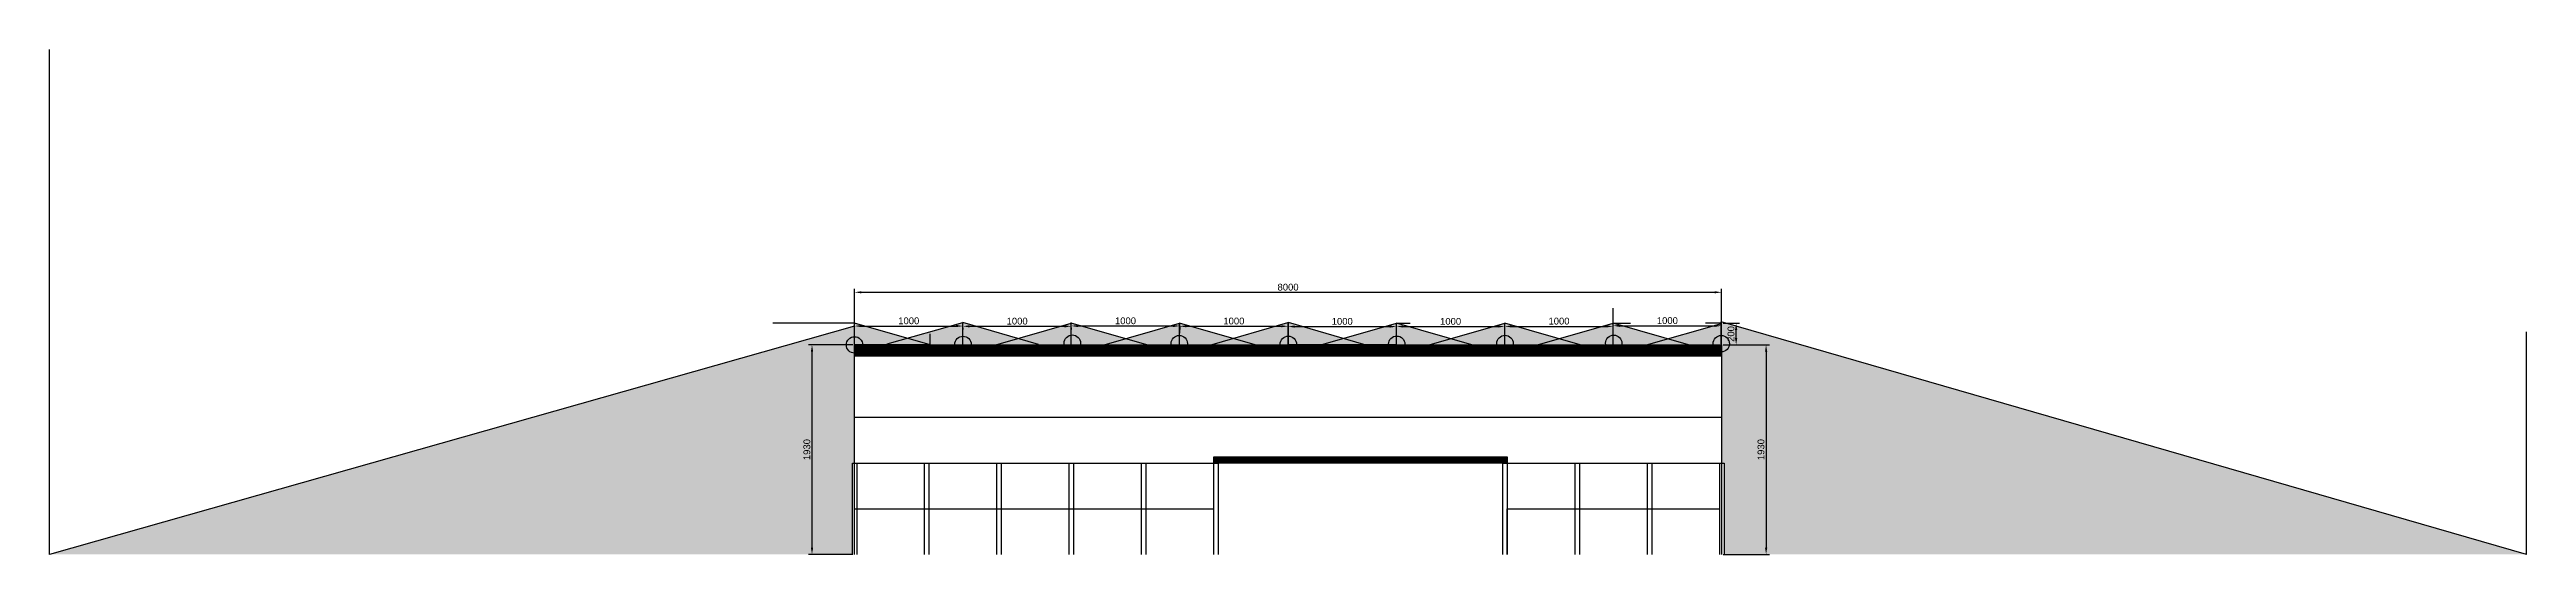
# Model space of a CAD drawing. Header units: centimetres. Extents: x -24676 to 17947, y -19887 to 13985.
# Drawn here: x -4910 to 17947, y -19108 to -14458 of the extents above; entities that cross this region are included whole.
import ezdxf

# ---------------------------------------------------------------- set-up
doc = ezdxf.new("R2010")
doc.units = ezdxf.units.CM
doc.styles.get("Standard").update_dxf_attribs({"font": 'arial.ttf'})
doc.dimstyles.new('ISO-25', dxfattribs={"dimscale": 25, "dimtxt": 2.5, "dimasz": 2.5, "dimexe": 1.25, "dimexo": 0.625, "dimtad": 1, "dimtxsty": 'Standard', "dimcen": 2.5, "dimadec": 0, "dimazin": 0, "dimtfac": 1, "dimtmove": 0, "dimatfit": 2, "dimfxl": 1, "dimarcsym": 0})

msp = doc.modelspace()

# ---------------------------------------------------------------- blocks, each defined once
blk = doc.blocks.new('*D29')
at = {"color": 0, "lineweight": -2, "transparency": 16777216}
for p, q in [((10534, -17178), (10962, -17178)), ((10930, -17241), (10930, -19046)), ((10534, -19108), (10962, -19108))]:
    blk.add_line(p, q, dxfattribs=at)
at = {"color": 0, "transparency": 16777216}
for points in [[(10920, -17241), (10941, -17241), (10930, -17178)], [(10920, -19046), (10941, -19046), (10930, -19108)]]:
    blk.add_solid(points, dxfattribs=at)
at = {"layer": 'Defpoints', "color": 0, "transparency": 16777216}
for p in [(10519, -17178), (10519, -19108), (10930, -19108)]:
    blk.add_point(p, dxfattribs=at)
at = {"color": 0, "transparency": 16777216, "insert": (10883, -18143), "char_height": 62.5, "attachment_point": 5, "rotation": 90}
blk.add_mtext('1930', dxfattribs=at)
blk = doc.blocks.new('*D30')
at = {"color": 0, "lineweight": -2, "transparency": 16777216}
for p, q in [((2519, -17163), (2519, -16663)), ((10519, -17163), (10519, -16663)), ((2581, -16694), (10456, -16694))]:
    blk.add_line(p, q, dxfattribs=at)
at = {"color": 0, "transparency": 16777216}
for points in [[(2581, -16684), (2581, -16704), (2519, -16694)], [(10456, -16684), (10456, -16704), (10519, -16694)]]:
    blk.add_solid(points, dxfattribs=at)
at = {"layer": 'Defpoints', "color": 0, "transparency": 16777216}
for p in [(10519, -16694), (2519, -17178), (10519, -17178)]:
    blk.add_point(p, dxfattribs=at)
at = {"color": 0, "transparency": 16777216, "insert": (6519, -16647), "char_height": 62.5, "attachment_point": 5}
blk.add_mtext('8000', dxfattribs=at)
blk = doc.blocks.new('*D31')
at = {"color": 0, "lineweight": -2, "transparency": 16777216}
for p, q in [((2503, -17178), (2095, -17178)), ((2126, -17241), (2126, -19046)), ((2503, -19108), (2095, -19108))]:
    blk.add_line(p, q, dxfattribs=at)
at = {"color": 0, "transparency": 16777216}
for points in [[(2116, -17241), (2137, -17241), (2126, -17178)], [(2116, -19046), (2137, -19046), (2126, -19108)]]:
    blk.add_solid(points, dxfattribs=at)
at = {"layer": 'Defpoints', "color": 0, "transparency": 16777216}
for p in [(2519, -17178), (2126, -19108), (2519, -19108)]:
    blk.add_point(p, dxfattribs=at)
at = {"color": 0, "transparency": 16777216, "insert": (2079, -18143), "char_height": 62.5, "attachment_point": 5, "rotation": 90}
blk.add_mtext('1930', dxfattribs=at)
blk = doc.blocks.new('*D32')
at = {"color": 0, "lineweight": -2, "transparency": 16777216}
for p, q in [((2519, -17163), (2519, -16973)), ((2581, -17005), (3456, -17005)), ((3519, -17163), (3519, -16973))]:
    blk.add_line(p, q, dxfattribs=at)
at = {"color": 0, "transparency": 16777216}
for points in [[(2581, -16994), (2581, -17015), (2519, -17005)], [(3456, -16994), (3456, -17015), (3519, -17005)]]:
    blk.add_solid(points, dxfattribs=at)
at = {"layer": 'Defpoints', "color": 0, "transparency": 16777216}
for p in [(3519, -17005), (2519, -17178), (3519, -17178)]:
    blk.add_point(p, dxfattribs=at)
at = {"color": 0, "transparency": 16777216, "insert": (3019, -16957), "char_height": 62.5, "attachment_point": 5}
blk.add_mtext('1000', dxfattribs=at)
blk = doc.blocks.new('*D27')
at = {"color": 0, "lineweight": -2, "transparency": 16777216}
for p, q in [((3519, -17020), (3519, -17038)), ((3581, -17007), (4456, -17007)), ((4519, -17020), (4519, -17038))]:
    blk.add_line(p, q, dxfattribs=at)
at = {"color": 0, "transparency": 16777216}
for points in [[(3581, -16997), (3581, -17018), (3519, -17007)], [(4456, -16997), (4456, -17018), (4519, -17007)]]:
    blk.add_solid(points, dxfattribs=at)
at = {"layer": 'Defpoints', "color": 0, "transparency": 16777216}
for p in [(3519, -17005), (4519, -17005), (4519, -17007)]:
    blk.add_point(p, dxfattribs=at)
at = {"color": 0, "transparency": 16777216, "insert": (4019, -16960), "char_height": 62.5, "attachment_point": 5}
blk.add_mtext('1000', dxfattribs=at)
blk = doc.blocks.new('*D33')
at = {"color": 0, "lineweight": -2, "transparency": 16777216}
for p, q in [((4519, -16992), (4519, -16973)), ((4581, -17004), (5456, -17004)), ((5519, -17009), (5519, -17036))]:
    blk.add_line(p, q, dxfattribs=at)
at = {"color": 0, "transparency": 16777216}
for points in [[(4581, -16994), (4581, -17015), (4519, -17004)], [(5456, -16994), (5456, -17015), (5519, -17004)]]:
    blk.add_solid(points, dxfattribs=at)
at = {"layer": 'Defpoints', "color": 0, "transparency": 16777216}
for p in [(4519, -17007), (5519, -16994), (5519, -17004)]:
    blk.add_point(p, dxfattribs=at)
at = {"color": 0, "transparency": 16777216, "insert": (5019, -16957), "char_height": 62.5, "attachment_point": 5}
blk.add_mtext('1000', dxfattribs=at)
blk = doc.blocks.new('*D34')
at = {"color": 0, "lineweight": -2, "transparency": 16777216}
for p, q in [((5519, -17070), (5519, -16976)), ((5581, -17007), (6456, -17007)), ((6519, -17070), (6519, -16976))]:
    blk.add_line(p, q, dxfattribs=at)
at = {"color": 0, "transparency": 16777216}
for points in [[(5581, -16997), (5581, -17017), (5519, -17007)], [(6456, -16997), (6456, -17017), (6519, -17007)]]:
    blk.add_solid(points, dxfattribs=at)
at = {"layer": 'Defpoints', "color": 0, "transparency": 16777216}
for p in [(5519, -17086), (6519, -17007), (6519, -17086)]:
    blk.add_point(p, dxfattribs=at)
at = {"color": 0, "transparency": 16777216, "insert": (6019, -16959), "char_height": 62.5, "attachment_point": 5}
blk.add_mtext('1000', dxfattribs=at)
blk = doc.blocks.new('*D35')
at = {"color": 0, "lineweight": -2, "transparency": 16777216}
for p, q in [((6519, -17059), (6519, -16978)), ((6581, -17010), (7456, -17010)), ((7519, -17059), (7519, -16978))]:
    blk.add_line(p, q, dxfattribs=at)
at = {"color": 0, "transparency": 16777216}
for points in [[(6581, -16999), (6581, -17020), (6519, -17010)], [(7456, -16999), (7456, -17020), (7519, -17010)]]:
    blk.add_solid(points, dxfattribs=at)
at = {"layer": 'Defpoints', "color": 0, "transparency": 16777216}
for p in [(6519, -17074), (7519, -17010), (7519, -17074)]:
    blk.add_point(p, dxfattribs=at)
at = {"color": 0, "transparency": 16777216, "insert": (7019, -16962), "char_height": 62.5, "attachment_point": 5}
blk.add_mtext('1000', dxfattribs=at)
blk = doc.blocks.new('*D36')
at = {"color": 0, "lineweight": -2, "transparency": 16777216}
for p, q in [((7519, -17078), (7519, -16978)), ((7581, -17009), (8456, -17009)), ((8519, -17078), (8519, -16978))]:
    blk.add_line(p, q, dxfattribs=at)
at = {"color": 0, "transparency": 16777216}
for points in [[(7581, -16999), (7581, -17019), (7519, -17009)], [(8456, -16999), (8456, -17019), (8519, -17009)]]:
    blk.add_solid(points, dxfattribs=at)
at = {"layer": 'Defpoints', "color": 0, "transparency": 16777216}
for p in [(7519, -17094), (8519, -17009), (8519, -17094)]:
    blk.add_point(p, dxfattribs=at)
at = {"color": 0, "transparency": 16777216, "insert": (8019, -16962), "char_height": 62.5, "attachment_point": 5}
blk.add_mtext('1000', dxfattribs=at)
blk = doc.blocks.new('*D28')
at = {"color": 0, "lineweight": -2, "transparency": 16777216}
for p, q in [((8519, -16993), (8519, -16977)), ((8581, -17008), (9456, -17008)), ((9519, -16993), (9519, -16977))]:
    blk.add_line(p, q, dxfattribs=at)
at = {"color": 0, "transparency": 16777216}
for points in [[(8581, -16998), (8581, -17018), (8519, -17008)], [(9456, -16998), (9456, -17018), (9519, -17008)]]:
    blk.add_solid(points, dxfattribs=at)
at = {"layer": 'Defpoints', "color": 0, "transparency": 16777216}
for p in [(8519, -17009), (9519, -17008), (9519, -17009)]:
    blk.add_point(p, dxfattribs=at)
at = {"color": 0, "transparency": 16777216, "insert": (9019, -16960), "char_height": 62.5, "attachment_point": 5}
blk.add_mtext('1000', dxfattribs=at)
blk = doc.blocks.new('*D37')
at = {"color": 0, "lineweight": -2, "transparency": 16777216}
for p, q in [((9519, -16994), (9519, -16971)), ((9581, -17002), (10456, -17002)), ((10519, -16994), (10519, -16971))]:
    blk.add_line(p, q, dxfattribs=at)
at = {"color": 0, "transparency": 16777216}
for points in [[(9581, -16992), (9581, -17013), (9519, -17002)], [(10456, -16992), (10456, -17013), (10519, -17002)]]:
    blk.add_solid(points, dxfattribs=at)
at = {"layer": 'Defpoints', "color": 0, "transparency": 16777216}
for p in [(9519, -17010), (10519, -17002), (10519, -17010)]:
    blk.add_point(p, dxfattribs=at)
at = {"color": 0, "transparency": 16777216, "insert": (10019, -16955), "char_height": 62.5, "attachment_point": 5}
blk.add_mtext('1000', dxfattribs=at)
blk = doc.blocks.new('*D38')
at = {"color": 0, "lineweight": -2, "transparency": 16777216}
for p, q in [((10534, -16978), (10685, -16978)), ((10654, -17116), (10654, -17041)), ((10534, -17178), (10685, -17178))]:
    blk.add_line(p, q, dxfattribs=at)
at = {"color": 0, "transparency": 16777216}
for points in [[(10643, -17041), (10664, -17041), (10654, -16978)], [(10643, -17116), (10664, -17116), (10654, -17178)]]:
    blk.add_solid(points, dxfattribs=at)
at = {"layer": 'Defpoints', "color": 0, "transparency": 16777216}
for p in [(10519, -16978), (10654, -16978), (10519, -17178)]:
    blk.add_point(p, dxfattribs=at)
at = {"color": 0, "transparency": 16777216, "insert": (10606, -17078), "char_height": 62.5, "attachment_point": 5, "rotation": 90}
blk.add_mtext('200', dxfattribs=at)

# ---------------------------------------------------------------- dimensions: what is measured, and where the dimension line sits
for base, p1, p2, picture, middle in [((10518.551, -16694.062), (2518.551, -17178.304), (10518.551, -17178.304), '*D30', (6518.551, -16646.526)), ((3518.551, -17004.608), (2518.551, -17178.304), (3518.551, -17178.304), '*D32', (3018.551, -16957.072)), ((4518.551, -17007.197), (3518.551, -17004.608), (4518.551, -17004.608), '*D27', (4018.551, -16959.661)), ((5518.551, -17004.403), (4518.551, -17007.197), (5518.551, -16993.779), '*D33', (5018.551, -16956.868)), ((6518.551, -17007), (5518.551, -17086.042), (6518.551, -17086.042), '*D34', (6018.551, -16959.464)), ((7518.551, -17009.694), (6518.551, -17074.187), (7518.551, -17074.187), '*D35', (7018.551, -16962.158)), ((8518.551, -17009.057), (7518.551, -17093.886), (8518.551, -17093.886), '*D36', (8018.551, -16961.522)), ((9518.551, -17007.966), (8518.551, -17009.057), (9518.551, -17009.057), '*D28', (9018.551, -16960.43)), ((10518.551, -17002.13), (9518.551, -17009.766), (10518.551, -17009.766), '*D37', (10018.551, -16954.594))]:
    dim = msp.add_linear_dim(base=base, p1=p1, p2=p2, dimstyle='ISO-25')
    dim.commit()
    dim.dimension.update_dxf_attribs({"geometry": picture, "text_midpoint": middle})
for base, p1, p2, picture, middle in [((10653.771, -16978.304), (10518.551, -17178.304), (10518.551, -16978.304), '*D38', (10606.235, -17078.304)), ((2126.084, -19108.304), (2518.551, -17178.304), (2518.551, -19108.304), '*D31', (2078.527, -18143.304)), ((10930.358, -19108.304), (10518.551, -17178.304), (10518.551, -19108.304), '*D29', (10882.801, -18143.304))]:
    dim = msp.add_linear_dim(base=base, p1=p1, p2=p2, angle=90, dimstyle='ISO-25')
    dim.commit()
    dim.dimension.update_dxf_attribs({"geometry": picture, "text_midpoint": middle})

# ---------------------------------------------------------------- hatches: boundary and pattern name
h = msp.add_hatch()
h.set_pattern_fill('ANGLE', color=256)
h.set_pattern_definition([(0, (0, 0), (0, 6.985), [5.08, -1.905]), (90, (0, 0), (-6.985, 4e-16), [5.08, -1.905])])
h.paths.add_polyline_path([(2498.551, -18268.304), (2518.551, -18268.304), (2518.551, -17253.89, -0.414213562), (2442.965, -17178.304, -0.414213562), (2518.551, -17102.718), (2518.551, -17004.608), (-4909.639, -19108.304), (2498.551, -19108.304)])
h.paths.add_polyline_path([(10516.696, -16967.242), (10516.696, -17091.657, -0.414213562), (10592.281, -17167.242, -0.407042281), (10518.551, -17242.805), (10518.551, -17848.304), (10522.551, -17848.304), (10522.551, -18268.304), (10542.551, -18268.304), (10542.551, -19108.304), (17946.551, -19108.304)])
h.paths.add_polyline_path([(2518.551, -16978.304), (2518.551, -17102.718, -0.414213562), (2594.136, -17178.304), (3215.551, -17178.304)])
h.paths.add_polyline_path([(3518.551, -17098.144), (3518.551, -16973.959), (3002.996, -17117.313), (3215.551, -17178.304), (3443.946, -17178.304, -0.015154322), (3443.807, -17173.725, -0.410954681)])
h.paths.add_polyline_path([(4026.95, -17119.366), (3519.393, -16973.725), (3519.393, -17098.14, -0.432080106), (3594.839, -17178.304), (3821.551, -17178.304)])
h.paths.add_polyline_path([(4518.551, -17087.406), (4518.551, -16978.304), (3821.551, -17178.304), (4454.309, -17178.304, -0.053137501), (4452.611, -17162.374, -0.377211205)])
h.paths.add_polyline_path([(5018.551, -17121.776), (4518.551, -16978.304), (4518.551, -17087.406, -0.452210085), (4603.782, -17162.374, -0.053137501), (4602.084, -17178.304), (4821.551, -17178.304)])
h.paths.add_polyline_path([(5518.551, -17091.428), (5518.551, -16978.304), (5018.551, -17121.776), (5215.551, -17178.304), (5440.439, -17178.304, -0.037754318), (5439.58, -17166.938, -0.427397611)])
h.paths.add_polyline_path([(5518.551, -16978.304), (5518.551, -17091.428, -0.401151287), (5590.751, -17166.938, -0.037754318), (5589.892, -17178.304), (6215.551, -17178.304)])
h.paths.add_polyline_path([(6518.551, -17097.934), (6518.551, -16972.598), (6008.609, -17118.923), (6215.551, -17178.304), (6446.122, -17178.304, -0.016034917), (6445.967, -17173.46, -0.402625132)])
h.paths.add_polyline_path([(6521.553, -16973.46), (6521.553, -17097.874, -0.433125246), (6596.983, -17178.304), (6821.551, -17178.304), (7028.493, -17118.923)])
h.paths.add_polyline_path([(7518.551, -17096.743), (7518.551, -16978.304), (6821.551, -17178.304), (7446.814, -17178.304, -0.02007283), (7446.57, -17172.242, -0.400306547)])
h.paths.add_polyline_path([(8018.551, -17121.776), (7518.551, -16978.304), (7518.551, -17096.743, -0.452218963), (7597.498, -17178.304), (7821.551, -17178.304)])
h.paths.add_polyline_path([(8518.551, -16978.304), (8018.551, -17121.776), (8215.551, -17178.304), (8446.299, -17178.304, -0.041468451), (8445.263, -17165.831, -0.405335146), (8518.551, -17090.28)])
h.paths.add_polyline_path([(8518.551, -16978.304), (8518.551, -17090.28, -0.42314807), (8596.434, -17165.831, -0.041468451), (8595.398, -17178.304), (8821.551, -17178.304), (9018.551, -17121.776)])
h.paths.add_polyline_path([(9599.729, -17163.526, -0.90615073), (9450.017, -17178.304), (8821.551, -17178.304), (9518.551, -16978.304), (9518.551, -17088.147, -0.436076158)])
h.paths.add_polyline_path([(9518.551, -16978.304), (9518.551, -17088.147, -0.436076158), (9599.729, -17163.526, -0.049234968), (9598.271, -17178.304), (9826.511, -17178.304), (10022.403, -17122.881)])
h.paths.add_polyline_path([(10516.696, -17091.657), (10516.696, -16983.035), (10022.403, -17122.881), (10215.551, -17178.304), (10441.924, -17178.304, -0.036734718), (10441.11, -17167.242, -0.414213562)])
h.paths.add_polyline_path([(10022.403, -17122.881), (9826.511, -17178.304), (10215.551, -17178.304)])
h.paths.add_polyline_path([(6518.551, -17097.934, 0.402625132), (6445.967, -17173.46, 0.016034917), (6446.122, -17178.304), (6518.551, -17178.304)], flags=17)
h.paths.add_polyline_path([(6518.551, -17097.934), (6518.551, -17178.304), (6596.983, -17178.304, 0.016034917), (6597.138, -17173.46, 0.425897736)])
h.paths.add_polyline_path([(5518.551, -17091.428), (5518.551, -17178.304), (5589.892, -17178.304, 0.037754318), (5590.751, -17166.938, 0.401151287)], flags=17)
h.paths.add_polyline_path([(5518.551, -17091.428, 0.427397611), (5439.58, -17166.938, 0.037754318), (5440.439, -17178.304), (5518.551, -17178.304)], flags=17)
h.paths.add_polyline_path([(5018.551, -17121.776), (4821.551, -17178.304), (5215.551, -17178.304)])
h.paths.add_polyline_path([(4518.551, -17087.406), (4518.551, -17178.304), (4602.084, -17178.304, 0.053137501), (4603.782, -17162.374, 0.452210085)], flags=17)
h.paths.add_polyline_path([(4518.551, -17087.406, 0.377211205), (4452.611, -17162.374, 0.053137501), (4454.309, -17178.304), (4518.551, -17178.304)], flags=17)
h.paths.add_polyline_path([(2518.551, -17102.718), (2518.551, -17178.304), (2594.136, -17178.304, 0.414213562)], flags=17)
h.paths.add_polyline_path([(2518.551, -17102.718, 0.414213562), (2442.965, -17178.304, 0.414213562), (2518.551, -17253.89), (2518.551, -17178.304)], flags=17)
h.paths.add_polyline_path([(3518.551, -17098.144, 0.410954681), (3443.807, -17173.725, 0.015154322), (3443.946, -17178.304), (3518.551, -17178.304)], flags=17)
h.paths.add_polyline_path([(3519.393, -17098.14), (3519.393, -17173.725), (3518.551, -17178.304), (3594.839, -17178.304, 0.015154322), (3594.978, -17173.725, 0.414213562)])
h.paths.add_polyline_path([(7518.551, -17096.743, 0.400306547), (7446.57, -17172.242, 0.02007283), (7446.814, -17178.304), (7518.551, -17178.304)], flags=17)
h.paths.add_polyline_path([(7518.551, -17096.743), (7518.551, -17178.304), (7597.498, -17178.304, 0.452218963)], flags=17)
h.paths.add_polyline_path([(8018.551, -17121.776), (7821.551, -17178.304), (8215.551, -17178.304)])
h.paths.add_polyline_path([(8518.551, -17090.28), (8518.551, -17178.304), (8595.398, -17178.304, 0.041468451), (8596.434, -17165.831, 0.42314807)], flags=17)
h.paths.add_polyline_path([(8518.551, -17090.28, 0.405335146), (8445.263, -17165.831, 0.041468451), (8446.299, -17178.304), (8518.551, -17178.304)], flags=17)
h.paths.add_polyline_path([(10441.11, -17167.242, 0.036734718), (10441.924, -17178.304), (10518.551, -17178.304), (10518.551, -17091.679, 0.421421393)])
h.paths.add_polyline_path([(10592.281, -17167.242, 0.407042281), (10518.551, -17091.679), (10518.551, -17178.304), (10518.551, -17242.805, 0.407042281)], flags=17)
h.paths.add_polyline_path([(10671.208, -17165.957), (10671.208, -16989.03), (10542.413, -16989.03), (10542.413, -17165.957)], flags=24)
h = msp.add_hatch()
h.set_pattern_fill('ANSI32', color=256)
h.set_pattern_definition([(45, (15.84, -19106.592), (-6.735192, 6.735192), []), (45, (20.331, -19106.592), (-6.735192, 6.735192), [])])
h.paths.add_polyline_path([(10518.551, -17178.304), (2518.551, -17178.304), (2518.551, -17278.304), (10518.551, -17278.304)])
h = msp.add_hatch()
h.set_pattern_fill('ANSI31', color=256, scale=1.2)
h.set_pattern_definition([(45, (15.8404, -19106.5922), (-2.6940768, 2.6940768), [])])
h.paths.add_polyline_path([(10518.551, -17178.304), (2518.551, -17178.304), (2518.551, -17278.304), (10518.551, -17278.304)])
h = msp.add_hatch()
h.set_pattern_fill('JIS_LC_20', color=256, scale=1.2)
h.set_pattern_definition([(45, (15.84, -19106.592), (-16.970563, 16.970563), []), (45, (16.32, -19106.592), (-16.970563, 16.970563), [])])
h.paths.add_polyline_path([(10518.551, -17178.304), (9518.551, -17178.304), (8518.551, -17178.304), (7518.551, -17178.304), (5518.551, -17178.304), (5075.747, -17178.304, -0.007628856), (5014.719, -17178.304), (4518.551, -17178.304), (3518.551, -17178.304), (2518.551, -17178.304), (2518.551, -17278.304), (10518.551, -17278.304)])
h = msp.add_hatch()
h.set_pattern_fill('ANSI31', color=256)
h.set_pattern_definition([(45, (15.8404, -19106.5922), (-2.245064, 2.245064), [])])
h.paths.add_polyline_path([(8541.551, -18208.304), (8501.551, -18208.304), (5833.551, -18208.304), (5833.551, -18268.304), (5873.551, -18268.304), (8541.551, -18268.304)])

# ---------------------------------------------------------------- linework, layer by layer
for p, q in [((-4909.639, -19108.304), (-4909.639, -14458.393)), ((9518.551, -17178.304), (9518.551, -16841.228)), ((2518.551, -16978.304), (1764.833, -16978.304)), ((2518.551, -17178.304), (2518.551, -17078.304)), ((3215.551, -17178.304), (3215.551, -17077.558)), ((3518.551, -17178.304), (3518.551, -16978.12)), ((4518.551, -17178.304), (4518.551, -17087.406)), ((5518.551, -17178.304), (5518.551, -16993.779)), ((6518.551, -17178.304), (6518.551, -16970.069)), ((7518.551, -16978.304), (7645.914, -16978.304)), ((7518.551, -17178.304), (7518.551, -17009.467)), ((8518.551, -17178.304), (8518.551, -16978.304)), ((9518.551, -16978.304), (9678.733, -16978.304)), ((10518.551, -16978.304), (10370.967, -16978.304)), ((10518.551, -17178.304), (10518.551, -16978.304)), ((17946.551, -19108.304), (17946.551, -17058.794)), ((2518.551, -19108.304), (2518.551, -17178.304)), ((2518.551, -17178.304), (2518.551, -17278.304)), ((2518.551, -17178.304), (3518.551, -17178.304)), ((2518.551, -17178.304), (3211.551, -17178.304)), ((3211.551, -17178.304), (2518.551, -17178.304)), ((2518.551, -17178.304), (3211.551, -17178.304)), ((2518.551, -17178.304), (3213.295, -17178.304)), ((2518.551, -17178.304), (3135.38, -17178.304)), ((2518.551, -17178.304), (3211.551, -17178.304)), ((2518.551, -17178.304), (3215.551, -17178.304)), ((2518.551, -17278.304), (10518.551, -17278.304)), ((3211.551, -17178.304), (2892.311, -17178.304)), ((3518.551, -17178.304), (4518.551, -17178.304)), ((4518.551, -17178.304), (5518.551, -17178.304)), ((5518.551, -17178.304), (5518.551, -17178.304)), ((5518.551, -17178.304), (6518.551, -17178.304)), ((6518.551, -17178.304), (7518.551, -17178.304)), ((7518.551, -17178.304), (6518.551, -17178.304)), ((6518.551, -17178.304), (7652.785, -17178.304)), ((6518.551, -17178.304), (7518.551, -17178.304)), ((6518.551, -17178.304), (7518.551, -17178.304)), ((7518.551, -17178.304), (8518.551, -17178.304)), ((8518.551, -17178.304), (9518.551, -17178.304)), ((10518.551, -17178.304), (9821.654, -17190.285)), ((9821.654, -17190.285), (9826.511, -17178.304)), ((10518.551, -17178.304), (10518.551, -19108.304)), ((2518.551, -18268.304), (2518.551, -17428.304)), ((2518.551, -18268.304), (2518.551, -17848.304)), ((7903.012, -17848.304), (2518.551, -17848.304)), ((5539.547, -17848.304), (5539.547, -17848.304)), ((10522.551, -17848.304), (7903.012, -17848.304)), ((7903.012, -17848.304), (7903.012, -17848.304)), ((10522.551, -18268.304), (10522.551, -17848.304)), ((2498.551, -19108.304), (2498.551, -18268.304)), ((2498.551, -18268.304), (2518.551, -18268.304)), ((2518.551, -18268.304), (2518.551, -18268.304)), ((2518.551, -18268.304), (2538.551, -18268.304)), ((2538.551, -18268.304), (2538.551, -19108.304)), ((2538.551, -18268.304), (3165.551, -18268.304)), ((3165.551, -19108.304), (3165.551, -18268.304)), ((3165.551, -18268.304), (3205.551, -18268.304)), ((3205.551, -18268.304), (3205.551, -19108.304)), ((3205.551, -18268.304), (5833.551, -18268.304)), ((3832.551, -19108.304), (3832.551, -18268.304)), ((3832.551, -18268.304), (3872.551, -18268.304)), ((3872.551, -18268.304), (3872.551, -19108.304)), ((4499.551, -19108.304), (4499.551, -18268.304)), ((4499.551, -18268.304), (4539.551, -18268.304)), ((4539.551, -18268.304), (4539.551, -19108.304)), ((5166.551, -19108.304), (5166.551, -18268.304)), ((5166.551, -18268.304), (5206.551, -18268.304)), ((5206.551, -18268.304), (5206.551, -19108.304)), ((5833.551, -18268.304), (5833.551, -18208.304)), ((5833.551, -19108.304), (5833.551, -18268.304)), ((5833.551, -18268.304), (5873.551, -18268.304)), ((5873.551, -18268.304), (5873.551, -19108.304)), ((8541.551, -18268.304), (5873.551, -18268.304)), ((5873.551, -18268.304), (5873.551, -18268.304)), ((8501.551, -19108.304), (8501.551, -18268.304)), ((8501.551, -18268.304), (8541.551, -18268.304)), ((8541.551, -18208.304), (8541.551, -18268.304)), ((8541.551, -18268.304), (8541.551, -19108.304)), ((8541.551, -18268.304), (10502.551, -18268.304)), ((9168.551, -19108.304), (9168.551, -18268.304)), ((9168.551, -18268.304), (9208.551, -18268.304)), ((9208.551, -18268.304), (9208.551, -19108.304)), ((9835.551, -19108.304), (9835.551, -18268.304)), ((9835.551, -18268.304), (9875.551, -18268.304)), ((9875.551, -18268.304), (9875.551, -19108.304)), ((10502.551, -19108.304), (10502.551, -18268.304)), ((10502.551, -18268.304), (10542.551, -18268.304)), ((10502.551, -18268.304), (10522.551, -18268.304)), ((10518.551, -18143.304), (10518.551, -18143.304)), ((10542.551, -18268.304), (10542.551, -19108.304)), ((2518.551, -19108.304), (2518.551, -18688.304)), ((2518.551, -18688.304), (5833.551, -18688.304)), ((8541.551, -19108.304), (8541.551, -18688.304)), ((8541.551, -18688.304), (10502.551, -18688.304))]:
    msp.add_line(p, q)
at = {"color": 3}
for p, q in [((2518.551, -17004.608), (-4909.639, -19108.304)), ((2518.551, -17178.304), (2518.551, -16978.304)), ((3215.551, -17178.304), (2518.551, -16978.304)), ((2820.77, -17167.982), (3519.393, -16973.725)), ((3519.393, -17173.725), (3519.393, -16973.725)), ((4216.393, -17173.725), (3519.393, -16973.725)), ((3821.551, -17178.304), (4518.551, -16978.304)), ((4518.551, -17178.304), (4518.551, -16978.304)), ((5215.551, -17178.304), (4518.551, -16978.304)), ((4821.551, -17178.304), (5518.551, -16978.304)), ((5518.551, -17178.304), (5518.551, -16978.304)), ((6215.551, -17178.304), (5518.551, -16978.304)), ((5818.549, -17173.46), (6515.549, -16973.46)), ((6521.553, -17173.46), (6521.553, -16973.46)), ((7218.553, -17173.46), (6521.553, -16973.46)), ((6821.551, -17178.304), (7518.551, -16978.304)), ((7518.551, -17178.304), (7518.551, -16978.304)), ((8215.551, -17178.304), (7518.551, -16978.304)), ((7821.551, -17178.304), (8518.551, -16978.304)), ((8518.551, -17178.304), (8518.551, -16978.304)), ((9215.551, -17178.304), (8518.551, -16978.304)), ((8821.551, -17178.304), (9518.551, -16978.304)), ((9518.551, -17178.304), (9518.551, -16978.304)), ((10215.551, -17178.304), (9518.551, -16978.304)), ((9826.511, -17178.304), (10518.551, -16982.51)), ((10516.696, -17167.242), (10516.696, -16967.242)), ((17946.551, -19108.304), (10516.696, -16967.242))]:
    msp.add_line(p, q, dxfattribs=at)
at = {"color": 1}
for p, q in [((2518.551, -17178.304), (3518.551, -17178.304)), ((3518.551, -17178.304), (4518.551, -17178.304)), ((4518.551, -17178.304), (5518.551, -17178.304)), ((4518.551, -17178.304), (4518.551, -17178.304)), ((5518.551, -17178.304), (7518.551, -17178.304)), ((7518.551, -17178.304), (8518.551, -17178.304)), ((8518.551, -17178.304), (9518.551, -17178.304)), ((9518.551, -17178.304), (10518.551, -17178.304)), ((5833.551, -18208.304), (8501.551, -18208.304)), ((8501.551, -18208.304), (8541.551, -18208.304))]:
    msp.add_line(p, q, dxfattribs=at)
for centre in [(2518.551, -17178.304), (3519.393, -17173.725), (4528.197, -17162.374), (5515.165, -17166.938), (6521.553, -17173.46), (7522.156, -17172.242), (8520.849, -17165.831), (9524.144, -17163.526), (10516.696, -17167.242)]:
    msp.add_circle(centre, 75.586, dxfattribs=at)

msp.set_redraw_order([(e.dxf.handle, doc.entitydb.next_handle()) for e in msp.query("TEXT MTEXT ATTDEF DIMENSION ARC_DIMENSION")])  # texts and dimensions are drawn at this point

doc.saveas('drawing.dxf')
